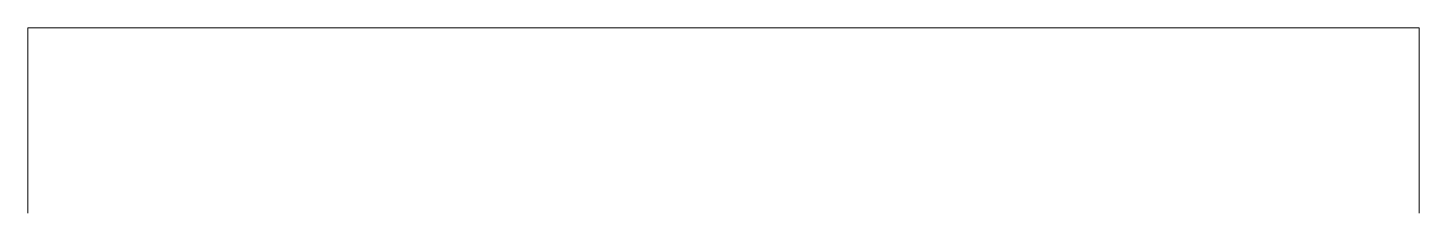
# Model space of a CAD drawing. Header units: metres. Extents: x -77 to 95, y 0 to 9.
# Drawn here: x 47.824 to 50.824, y 8.35 to 8.75 of the extents above; entities that cross this region are included whole.
import ezdxf

# ---------------------------------------------------------------- set-up
doc = ezdxf.new("R2010")
doc.units = ezdxf.units.M
doc.header["$MEASUREMENT"] = 0
doc.layers.add('PILARES.EST_Caneta_No__95', color=7, linetype='Continuous', lineweight=0, true_color=0xaeaeae)

msp = doc.modelspace()

# ---------------------------------------------------------------- linework, layer by layer
at = {"layer": 'PILARES.EST_Caneta_No__95', "color": 253, "linetype": 'Continuous', "lineweight": 0, "true_color": 0xaeaeae}
for p, q in [((47.8239, 8.75), (47.8278, 8.75)), ((47.8239, 8.35), (47.8239, 8.75)), ((47.8278, 8.75), (47.8392, 8.75)), ((47.8392, 8.75), (47.8582, 8.75)), ((47.8582, 8.75), (47.8847, 8.75)), ((47.8847, 8.75), (47.9185, 8.75)), ((47.9185, 8.75), (47.9595, 8.75)), ((47.9595, 8.75), (48.0074, 8.75)), ((48.0074, 8.75), (48.0621, 8.75)), ((48.0621, 8.75), (48.1231, 8.75)), ((48.1231, 8.75), (48.1903, 8.75)), ((48.1903, 8.75), (48.2633, 8.75)), ((48.2633, 8.75), (48.3416, 8.75)), ((48.3416, 8.75), (48.425, 8.75)), ((48.425, 8.75), (48.513, 8.75)), ((48.513, 8.75), (48.6051, 8.75)), ((48.6051, 8.75), (48.7008, 8.75)), ((48.7008, 8.75), (48.7997, 8.75)), ((48.7997, 8.75), (48.9013, 8.75)), ((48.9013, 8.75), (49.0051, 8.75)), ((49.0051, 8.75), (49.1105, 8.75)), ((49.1105, 8.75), (49.2169, 8.75)), ((49.2169, 8.75), (49.3239, 8.75)), ((49.3239, 8.75), (49.4309, 8.75)), ((49.4309, 8.75), (49.5374, 8.75)), ((49.5374, 8.75), (49.6428, 8.75)), ((49.6428, 8.75), (49.7465, 8.75)), ((49.7465, 8.75), (49.8481, 8.75)), ((49.8481, 8.75), (49.9471, 8.75)), ((49.9471, 8.75), (50.0428, 8.75)), ((50.0428, 8.75), (50.1349, 8.75)), ((50.1349, 8.75), (50.2229, 8.75)), ((50.2229, 8.75), (50.3062, 8.75)), ((50.3062, 8.75), (50.3846, 8.75)), ((50.3846, 8.75), (50.4576, 8.75)), ((50.4576, 8.75), (50.5247, 8.75)), ((50.5247, 8.75), (50.5858, 8.75)), ((50.5858, 8.75), (50.6405, 8.75)), ((50.6405, 8.75), (50.6884, 8.75)), ((50.6884, 8.75), (50.7294, 8.75)), ((50.7294, 8.75), (50.7632, 8.75)), ((50.7632, 8.75), (50.7897, 8.75)), ((50.7897, 8.75), (50.8087, 8.75)), ((50.8087, 8.75), (50.8201, 8.75)), ((50.8201, 8.75), (50.8239, 8.75)), ((50.8239, 8.35), (50.8239, 8.75))]:
    msp.add_line(p, q, dxfattribs=at)

doc.saveas('drawing.dxf')
